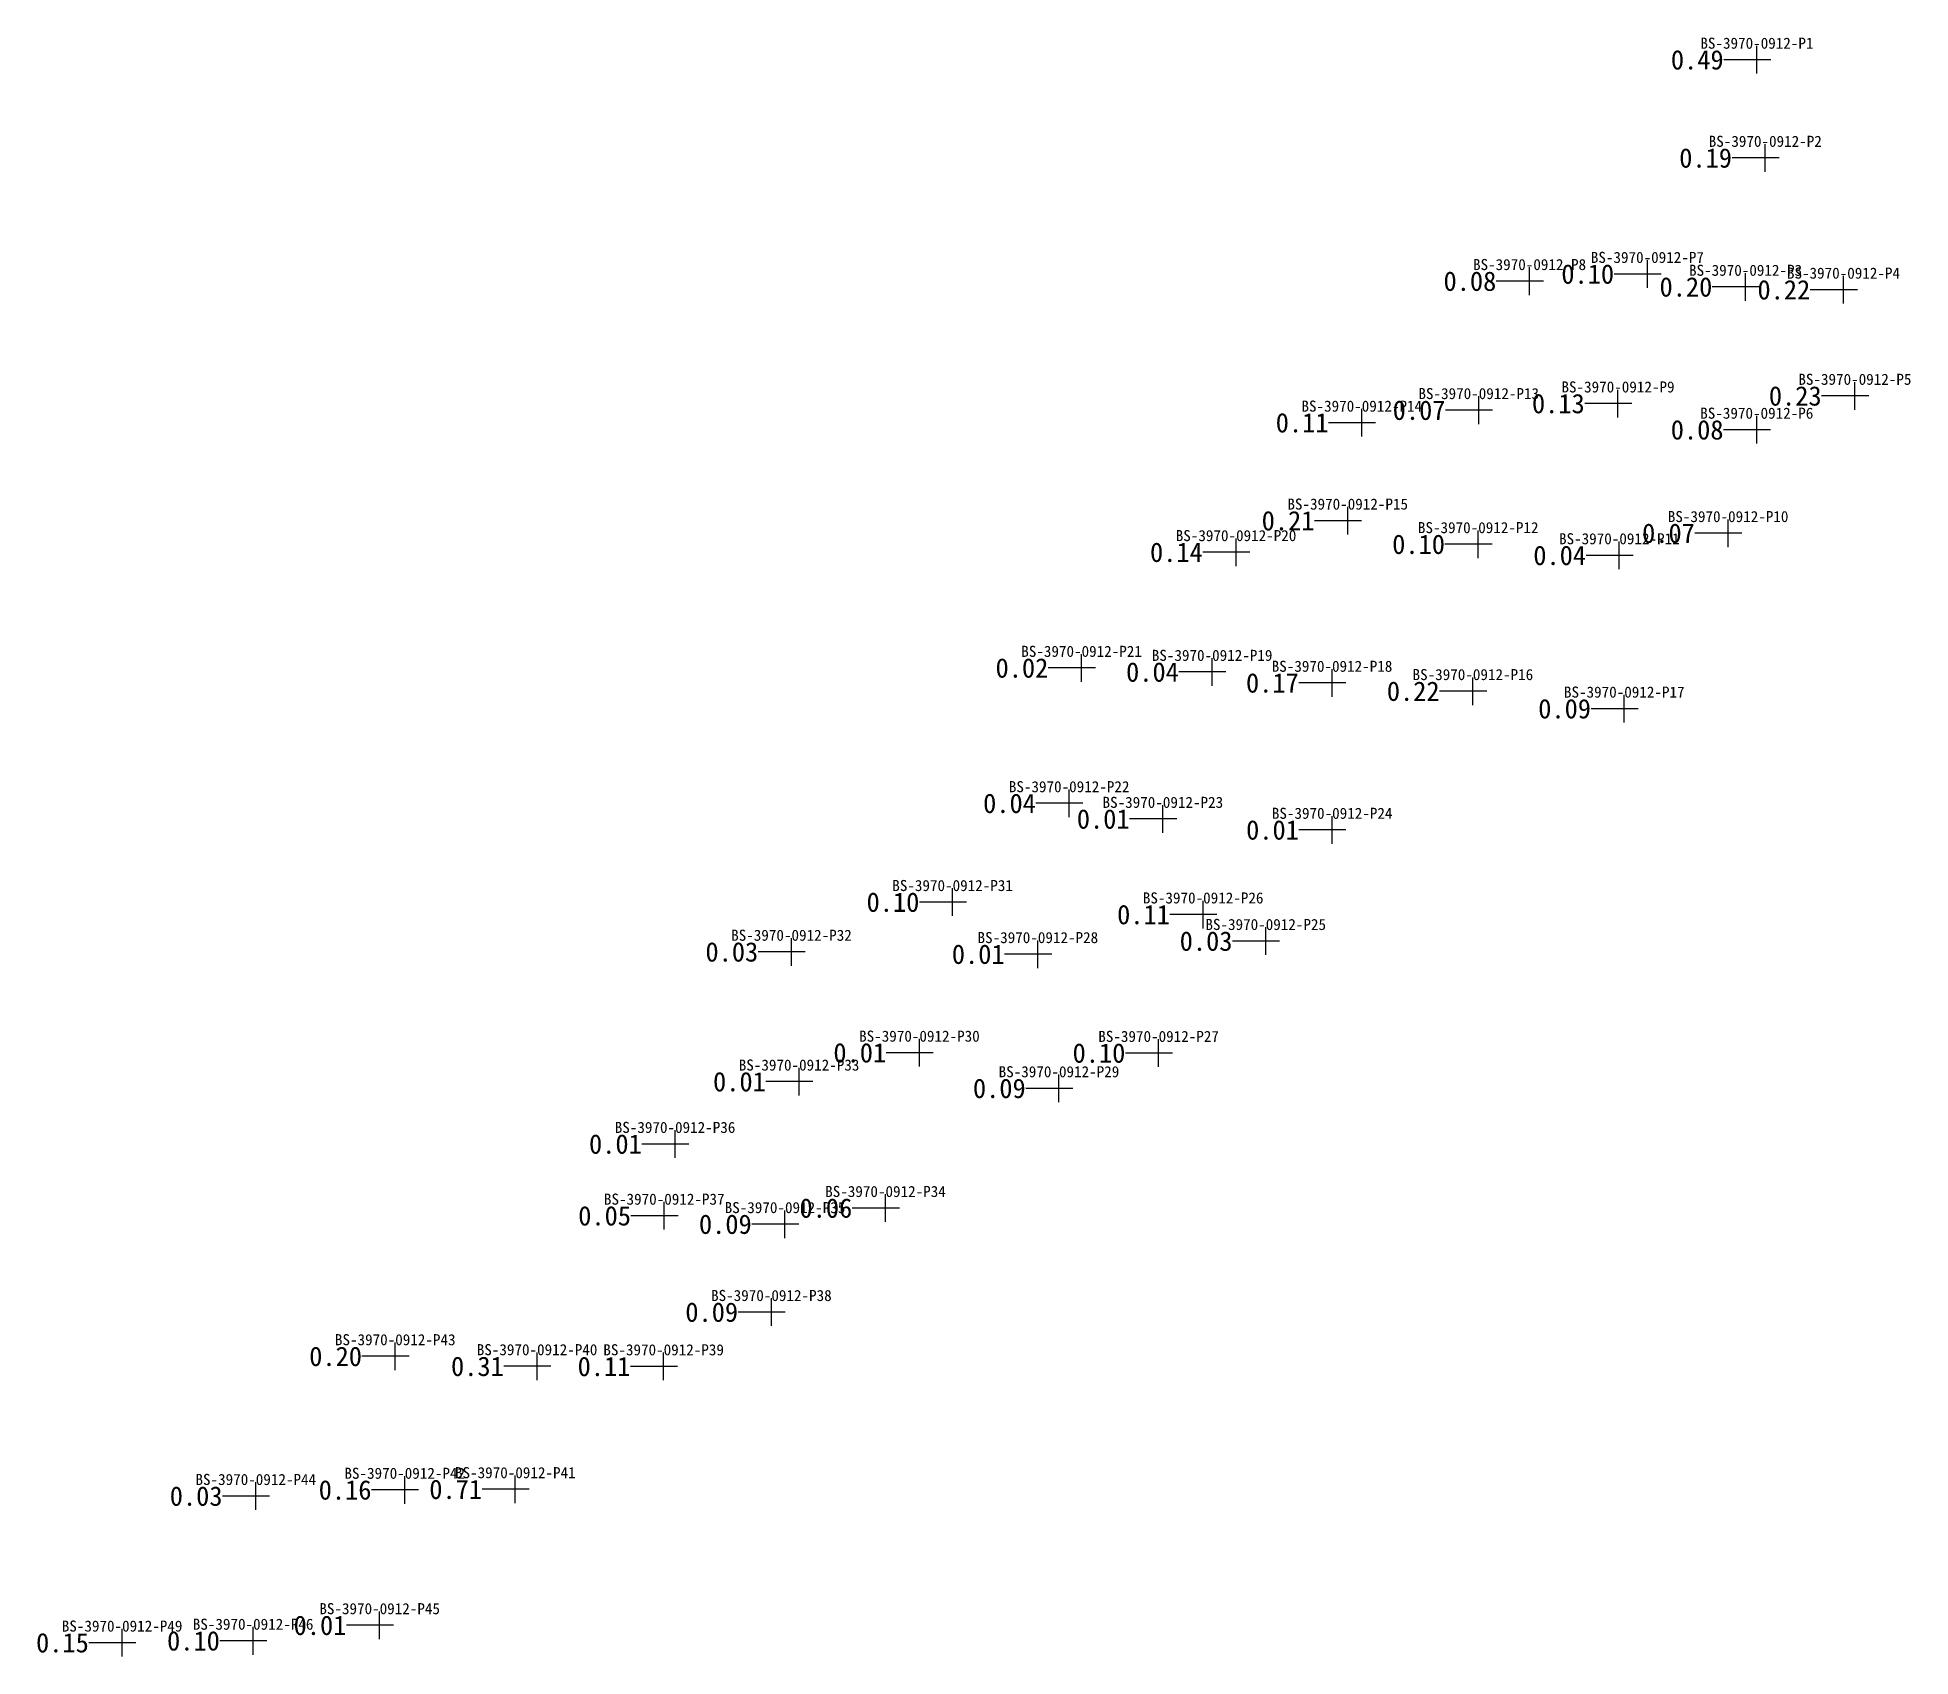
# Model space of a CAD drawing. Header units: inches. Extents: x 469921.8 to 470014.4, y 4349733.1 to 4349823.9.
# Drawn here: x 469946.8 to 470014.4, y 4349765.4 to 4349823.9 of the extents above; entities that cross this region are included whole.
import ezdxf
from ezdxf.enums import TextEntityAlignment as Align

# ---------------------------------------------------------------- set-up
doc = ezdxf.new("R2010")
doc.units = ezdxf.units.IN
doc.header["$MEASUREMENT"] = 0
for name, color, linetype, lineweight in [('孔口文字', 7, 'Continuous', 0), ('点', 7, 'Continuous', 0), ('线条', 7, 'Continuous', 0), ('钻孔', 7, 'Continuous', 0)]:
    doc.layers.add(name, color=color, linetype=linetype, lineweight=lineweight)
doc.styles.add('3dmine_textStyle_3', font='simsunb.ttf', dxfattribs={"height": 1})

msp = doc.modelspace()

# ---------------------------------------------------------------- texts
at = {"layer": '孔口文字', "color": 138, "linetype": 'Continuous', "lineweight": 0, "true_color": 0x004c4c, "style": '3dmine_textStyle_3'}
for s, p in [('BS-3970-0912-P1', (470008.814, 4349823.457, 3968.099)), ('BS-3970-0912-P2', (470009.115, 4349819.915, 3968.827)), ('BS-3970-0912-P7', (470004.86, 4349815.725, 3969.343)), ('BS-3970-0912-P8', (470000.608, 4349815.467, 3969.451)), ('BS-3970-0912-P3', (470008.404, 4349815.26, 3969.321)), ('BS-3970-0912-P4', (470011.938, 4349815.157, 3969.183)), ('BS-3970-0912-P13', (469998.774, 4349810.81, 3970.389)), ('BS-3970-0912-P9', (470003.8, 4349811.049, 3970.217)), ('BS-3970-0912-P5', (470012.35, 4349811.325, 3969.715)), ('BS-3970-0912-P14', (469994.552, 4349810.357, 3970.604)), ('BS-3970-0912-P6', (470008.809, 4349810.102, 3970.155)), ('BS-3970-0912-P15', (469994.045, 4349806.821, 3970.993)), ('BS-3970-0912-P10', (470007.774, 4349806.37, 3970.851)), ('BS-3970-0912-P20', (469990.015, 4349805.683, 3971.626)), ('BS-3970-0912-P12', (469998.755, 4349805.971, 3970.975)), ('BS-3970-0912-P11', (470003.848, 4349805.57, 3970.918)), ('BS-3970-0912-P21', (469984.44, 4349801.506, 3971.863)), ('BS-3970-0912-P19', (469989.151, 4349801.36, 3971.692)), ('BS-3970-0912-P18', (469993.479, 4349800.967, 3971.493)), ('BS-3970-0912-P16', (469998.562, 4349800.667, 3971.367)), ('BS-3970-0912-P17', (470004.026, 4349800.035, 3971.131)), ('BS-3970-0912-P22', (469983.991, 4349796.62, 3972.186)), ('BS-3970-0912-P23', (469987.373, 4349796.055, 3972.109)), ('BS-3970-0912-P24', (469993.483, 4349795.66, 3971.716)), ('BS-3970-0912-P31', (469979.785, 4349793.053, 3972.604)), ('BS-3970-0912-P26', (469988.827, 4349792.605, 3971.899)), ('BS-3970-0912-P32', (469973.97, 4349791.258, 3972.276)), ('BS-3970-0912-P28', (469982.862, 4349791.174, 3972.087)), ('BS-3970-0912-P25', (469991.086, 4349791.647, 3971.692)), ('BS-3970-0912-P30', (469978.587, 4349787.616, 3972.284)), ('BS-3970-0912-P27', (469987.22, 4349787.607, 3971.917)), ('BS-3970-0912-P33', (469974.244, 4349786.573, 3972.614)), ('BS-3970-0912-P29', (469983.624, 4349786.332, 3972.222)), ('BS-3970-0912-P36', (469969.768, 4349784.322, 3972.538)), ('BS-3970-0912-P37', (469969.378, 4349781.732, 3972.548)), ('BS-3970-0912-P34', (469977.363, 4349782.01, 3972.289)), ('BS-3970-0912-P35', (469973.736, 4349781.428, 3972.622)), ('BS-3970-0912-P38', (469973.244, 4349778.255, 3972.402)), ('BS-3970-0912-P43', (469959.669, 4349776.659, 3972.651)), ('BS-3970-0912-P40', (469964.788, 4349776.299, 3972.564)), ('BS-3970-0912-P39', (469969.356, 4349776.295, 3972.614)), ('BS-3970-0912-P44', (469954.636, 4349771.615, 3972.42)), ('BS-3970-0912-P42', (469960.012, 4349771.838, 3972.847)), ('BS-3970-0912-P41', (469964.003, 4349771.859, 3972.657)), ('BS-3970-0912-P45', (469959.107, 4349766.951, 3972.409)), ('BS-3970-0912-P49', (469949.811, 4349766.323, 3972.275)), ('BS-3970-0912-P46', (469954.539, 4349766.39, 3972.302))]:
    msp.add_text(s, height=0.4, dxfattribs=at).set_placement(p, align=Align.CENTER)
at = {"layer": '钻孔', "color": 8, "linetype": 'Continuous', "lineweight": 0, "true_color": 0x808080, "style": '3dmine_textStyle_3'}
for s, p in [('0.49', (470007.614, 4349823.057, 3968.099)), ('0.19', (470007.915, 4349819.515, 3968.827)), ('0.08', (469999.408, 4349815.067, 3969.451)), ('0.10', (470003.66, 4349815.325, 3969.343)), ('0.20', (470007.204, 4349814.86, 3969.321)), ('0.22', (470010.738, 4349814.757, 3969.183)), ('0.23', (470011.15, 4349810.925, 3969.715)), ('0.07', (469997.574, 4349810.41, 3970.389)), ('0.13', (470002.6, 4349810.649, 3970.217)), ('0.11', (469993.352, 4349809.957, 3970.604)), ('0.08', (470007.609, 4349809.702, 3970.155)), ('0.21', (469992.845, 4349806.421, 3970.993)), ('0.10', (469997.555, 4349805.571, 3970.975)), ('0.07', (470006.574, 4349805.97, 3970.851)), ('0.14', (469988.815, 4349805.283, 3971.626)), ('0.04', (470002.648, 4349805.17, 3970.918)), ('0.02', (469983.24, 4349801.106, 3971.863)), ('0.04', (469987.951, 4349800.96, 3971.692)), ('0.17', (469992.279, 4349800.567, 3971.493)), ('0.22', (469997.362, 4349800.267, 3971.367)), ('0.09', (470002.826, 4349799.635, 3971.131)), ('0.04', (469982.791, 4349796.22, 3972.186)), ('0.01', (469986.173, 4349795.655, 3972.109)), ('0.01', (469992.283, 4349795.26, 3971.716)), ('0.10', (469978.585, 4349792.653, 3972.604)), ('0.11', (469987.627, 4349792.205, 3971.899)), ('0.03', (469989.886, 4349791.247, 3971.692)), ('0.03', (469972.77, 4349790.858, 3972.276)), ('0.01', (469981.662, 4349790.774, 3972.087)), ('0.01', (469977.387, 4349787.216, 3972.284)), ('0.10', (469986.02, 4349787.207, 3971.917)), ('0.01', (469973.044, 4349786.173, 3972.614)), ('0.09', (469982.424, 4349785.932, 3972.222)), ('0.01', (469968.568, 4349783.922, 3972.538)), ('0.05', (469968.178, 4349781.332, 3972.548)), ('0.06', (469976.163, 4349781.61, 3972.289)), ('0.09', (469972.536, 4349781.028, 3972.622)), ('0.09', (469972.044, 4349777.855, 3972.402)), ('0.20', (469958.469, 4349776.259, 3972.651)), ('0.31', (469963.588, 4349775.899, 3972.564)), ('0.11', (469968.156, 4349775.895, 3972.614)), ('0.03', (469953.436, 4349771.215, 3972.42)), ('0.16', (469958.812, 4349771.438, 3972.847)), ('0.01', (469957.907, 4349766.551, 3972.409)), ('0.15', (469948.611, 4349765.923, 3972.275)), ('0.10', (469953.339, 4349765.99, 3972.302))]:
    msp.add_text(s, height=0.7, dxfattribs=at).set_placement(p, align=Align.MIDDLE_RIGHT)
at = {"layer": '钻孔', "color": 4, "linetype": 'Continuous', "lineweight": 0, "true_color": 0x00ffff, "style": '3dmine_textStyle_3'}
msp.add_text('0.71', height=0.7, dxfattribs=at).set_placement((469962.803, 4349771.459, 3972.657), align=Align.MIDDLE_RIGHT)

# ---------------------------------------------------------------- hatches: boundary and pattern name
at = {"layer": '钻孔', "linetype": 'Continuous', "lineweight": 0, "true_color": 0x808080, "extrusion": (0, 1, 0)}
for points in [[(-470009.814, 3960.099), (-470008.814, 3960.099), (-470008.814, 3968.099), (-470009.814, 3968.099)], [(-470010.115, 3959.827), (-470009.115, 3959.827), (-470009.115, 3968.827), (-470010.115, 3968.827)], [(-470005.86, 3960.343), (-470004.86, 3960.343), (-470004.86, 3969.343), (-470005.86, 3969.343)], [(-470001.608, 3960.451), (-470000.608, 3960.451), (-470000.608, 3969.451), (-470001.608, 3969.451)], [(-470009.404, 3960.321), (-470008.404, 3960.321), (-470008.404, 3969.321), (-470009.404, 3969.321)], [(-470012.938, 3960.183), (-470011.938, 3960.183), (-470011.938, 3969.183), (-470012.938, 3969.183)], [(-470004.8, 3960.217), (-470003.8, 3960.217), (-470003.8, 3970.217), (-470004.8, 3970.217)], [(-470013.35, 3959.715), (-470012.35, 3959.715), (-470012.35, 3969.715), (-470013.35, 3969.715)], [(-469995.552, 3959.604), (-469994.552, 3959.604), (-469994.552, 3970.604), (-469995.552, 3970.604)], [(-469999.774, 3960.389), (-469998.774, 3960.389), (-469998.774, 3970.389), (-469999.774, 3970.389)], [(-470009.809, 3960.155), (-470008.809, 3960.155), (-470008.809, 3970.155), (-470009.809, 3970.155)], [(-469995.045, 3959.993), (-469994.045, 3959.993), (-469994.045, 3970.993), (-469995.045, 3970.993)], [(-470008.774, 3959.851), (-470007.774, 3959.851), (-470007.774, 3970.851), (-470008.774, 3970.851)], [(-469991.015, 3959.626), (-469990.015, 3959.626), (-469990.015, 3971.626), (-469991.015, 3971.626)], [(-469999.755, 3959.975), (-469998.755, 3959.975), (-469998.755, 3970.975), (-469999.755, 3970.975)], [(-470004.848, 3959.918), (-470003.848, 3959.918), (-470003.848, 3970.918), (-470004.848, 3970.918)], [(-469985.44, 3959.863), (-469984.44, 3959.863), (-469984.44, 3971.863), (-469985.44, 3971.863)], [(-469990.151, 3959.692), (-469989.151, 3959.692), (-469989.151, 3971.692), (-469990.151, 3971.692)], [(-469994.479, 3960.493), (-469993.479, 3960.493), (-469993.479, 3971.493), (-469994.479, 3971.493)], [(-469999.562, 3960.367), (-469998.562, 3960.367), (-469998.562, 3971.367), (-469999.562, 3971.367)], [(-470005.026, 3960.131), (-470004.026, 3960.131), (-470004.026, 3971.131), (-470005.026, 3971.131)], [(-469984.991, 3960.186), (-469983.991, 3960.186), (-469983.991, 3972.186), (-469984.991, 3972.186)], [(-469988.373, 3960.109), (-469987.373, 3960.109), (-469987.373, 3972.109), (-469988.373, 3972.109)], [(-469994.483, 3959.716), (-469993.483, 3959.716), (-469993.483, 3971.716), (-469994.483, 3971.716)], [(-469980.785, 3959.604), (-469979.785, 3959.604), (-469979.785, 3972.604), (-469980.785, 3972.604)], [(-469989.827, 3959.899), (-469988.827, 3959.899), (-469988.827, 3971.899), (-469989.827, 3971.899)], [(-469992.086, 3959.692), (-469991.086, 3959.692), (-469991.086, 3971.692), (-469992.086, 3971.692)], [(-469974.97, 3960.276), (-469973.97, 3960.276), (-469973.97, 3972.276), (-469974.97, 3972.276)], [(-469983.862, 3960.087), (-469982.862, 3960.087), (-469982.862, 3972.087), (-469983.862, 3972.087)], [(-469979.587, 3960.284), (-469978.587, 3960.284), (-469978.587, 3972.284), (-469979.587, 3972.284)], [(-469988.22, 3959.917), (-469987.22, 3959.917), (-469987.22, 3971.917), (-469988.22, 3971.917)], [(-469975.244, 3959.614), (-469974.244, 3959.614), (-469974.244, 3972.614), (-469975.244, 3972.614)], [(-469984.624, 3960.222), (-469983.624, 3960.222), (-469983.624, 3972.222), (-469984.624, 3972.222)], [(-469970.768, 3959.538), (-469969.768, 3959.538), (-469969.768, 3972.538), (-469970.768, 3972.538)], [(-469978.363, 3960.289), (-469977.363, 3960.289), (-469977.363, 3972.289), (-469978.363, 3972.289)], [(-469970.378, 3959.548), (-469969.378, 3959.548), (-469969.378, 3972.548), (-469970.378, 3972.548)], [(-469974.736, 3959.622), (-469973.736, 3959.622), (-469973.736, 3972.622), (-469974.736, 3972.622)], [(-469974.244, 3960.402), (-469973.244, 3960.402), (-469973.244, 3972.402), (-469974.244, 3972.402)], [(-469960.669, 3959.651), (-469959.669, 3959.651), (-469959.669, 3972.651), (-469960.669, 3972.651)], [(-469965.788, 3959.564), (-469964.788, 3959.564), (-469964.788, 3972.564), (-469965.788, 3972.564)], [(-469970.356, 3959.614), (-469969.356, 3959.614), (-469969.356, 3972.614), (-469970.356, 3972.614)], [(-469961.012, 3959.847), (-469960.012, 3959.847), (-469960.012, 3972.847), (-469961.012, 3972.847)], [(-469955.636, 3960.42), (-469954.636, 3960.42), (-469954.636, 3972.42), (-469955.636, 3972.42)], [(-469950.811, 3960.275), (-469949.811, 3960.275), (-469949.811, 3972.275), (-469950.811, 3972.275)], [(-469955.539, 3960.302), (-469954.539, 3960.302), (-469954.539, 3972.302), (-469955.539, 3972.302)], [(-469960.107, 3960.409), (-469959.107, 3960.409), (-469959.107, 3972.409), (-469960.107, 3972.409)]]:
    msp.add_hatch(color=8, dxfattribs=at).paths.add_polyline_path(points, flags=0)
at = {"layer": '钻孔', "linetype": 'Continuous', "lineweight": 0, "true_color": 0x00ffff, "extrusion": (0, 1, 0)}
msp.add_hatch(color=4, dxfattribs=at).paths.add_polyline_path([(-469965.003, 3959.657), (-469964.003, 3959.657), (-469964.003, 3972.657), (-469965.003, 3972.657)], flags=0)

# ---------------------------------------------------------------- linework, layer by layer
at = {"layer": '点', "color": 138, "linetype": 'Continuous', "lineweight": 0, "true_color": 0x004c4c}
for points, elevation in [([(470008.814, 4349822.557), (470008.814, 4349823.557)], 3968.099), ([(470009.314, 4349823.057), (470008.314, 4349823.057)], 3968.099), ([(470009.115, 4349819.015), (470009.115, 4349820.015)], 3968.827), ([(470009.615, 4349819.515), (470008.615, 4349819.515)], 3968.827), ([(470000.608, 4349814.567), (470000.608, 4349815.567)], 3969.451), ([(470005.36, 4349815.325), (470004.36, 4349815.325)], 3969.343), ([(470004.86, 4349814.825), (470004.86, 4349815.825)], 3969.343), ([(470008.404, 4349814.36), (470008.404, 4349815.36)], 3969.321), ([(470011.938, 4349814.257), (470011.938, 4349815.257)], 3969.183), ([(470001.108, 4349815.067), (470000.108, 4349815.067)], 3969.451), ([(470008.904, 4349814.86), (470007.904, 4349814.86)], 3969.321), ([(470012.438, 4349814.757), (470011.438, 4349814.757)], 3969.183), ([(470012.35, 4349810.425), (470012.35, 4349811.425)], 3969.715), ([(469998.774, 4349809.91), (469998.774, 4349810.91)], 3970.389), ([(470004.3, 4349810.649), (470003.3, 4349810.649)], 3970.217), ([(470003.8, 4349810.149), (470003.8, 4349811.149)], 3970.217), ([(470012.85, 4349810.925), (470011.85, 4349810.925)], 3969.715), ([(469995.052, 4349809.957), (469994.052, 4349809.957)], 3970.604), ([(469994.552, 4349809.457), (469994.552, 4349810.457)], 3970.604), ([(469999.274, 4349810.41), (469998.274, 4349810.41)], 3970.389), ([(470008.809, 4349809.202), (470008.809, 4349810.202)], 3970.155), ([(470009.309, 4349809.702), (470008.309, 4349809.702)], 3970.155), ([(469994.045, 4349805.921), (469994.045, 4349806.921)], 3970.993), ([(470007.774, 4349805.47), (470007.774, 4349806.47)], 3970.851), ([(469990.015, 4349804.783), (469990.015, 4349805.783)], 3971.626), ([(469994.545, 4349806.421), (469993.545, 4349806.421)], 3970.993), ([(469998.755, 4349805.071), (469998.755, 4349806.071)], 3970.975), ([(470008.274, 4349805.97), (470007.274, 4349805.97)], 3970.851), ([(469990.515, 4349805.283), (469989.515, 4349805.283)], 3971.626), ([(469999.255, 4349805.571), (469998.255, 4349805.571)], 3970.975), ([(470004.348, 4349805.17), (470003.348, 4349805.17)], 3970.918), ([(470003.848, 4349804.67), (470003.848, 4349805.67)], 3970.918), ([(469984.94, 4349801.106), (469983.94, 4349801.106)], 3971.863), ([(469984.44, 4349800.606), (469984.44, 4349801.606)], 3971.863), ([(469989.151, 4349800.46), (469989.151, 4349801.46)], 3971.692), ([(469993.479, 4349800.067), (469993.479, 4349801.067)], 3971.493), ([(469989.651, 4349800.96), (469988.651, 4349800.96)], 3971.692), ([(469993.979, 4349800.567), (469992.979, 4349800.567)], 3971.493), ([(469998.562, 4349799.767), (469998.562, 4349800.767)], 3971.367), ([(469999.062, 4349800.267), (469998.062, 4349800.267)], 3971.367), ([(470004.026, 4349799.135), (470004.026, 4349800.135)], 3971.131), ([(470004.526, 4349799.635), (470003.526, 4349799.635)], 3971.131), ([(469983.991, 4349795.72), (469983.991, 4349796.72)], 3972.186), ([(469984.491, 4349796.22), (469983.491, 4349796.22)], 3972.186), ([(469987.873, 4349795.655), (469986.873, 4349795.655)], 3972.109), ([(469987.373, 4349795.155), (469987.373, 4349796.155)], 3972.109), ([(469993.483, 4349794.76), (469993.483, 4349795.76)], 3971.716), ([(469993.983, 4349795.26), (469992.983, 4349795.26)], 3971.716), ([(469979.785, 4349792.153), (469979.785, 4349793.153)], 3972.604), ([(469980.285, 4349792.653), (469979.285, 4349792.653)], 3972.604), ([(469988.827, 4349791.705), (469988.827, 4349792.705)], 3971.899), ([(469989.327, 4349792.205), (469988.327, 4349792.205)], 3971.899), ([(469991.086, 4349790.747), (469991.086, 4349791.747)], 3971.692), ([(469973.97, 4349790.358), (469973.97, 4349791.358)], 3972.276), ([(469982.862, 4349790.274), (469982.862, 4349791.274)], 3972.087), ([(469991.586, 4349791.247), (469990.586, 4349791.247)], 3971.692), ([(469974.47, 4349790.858), (469973.47, 4349790.858)], 3972.276), ([(469983.362, 4349790.774), (469982.362, 4349790.774)], 3972.087), ([(469978.587, 4349786.716), (469978.587, 4349787.716)], 3972.284), ([(469987.22, 4349786.707), (469987.22, 4349787.707)], 3971.917), ([(469979.087, 4349787.216), (469978.087, 4349787.216)], 3972.284), ([(469987.72, 4349787.207), (469986.72, 4349787.207)], 3971.917), ([(469974.744, 4349786.173), (469973.744, 4349786.173)], 3972.614), ([(469974.244, 4349785.673), (469974.244, 4349786.673)], 3972.614), ([(469983.624, 4349785.432), (469983.624, 4349786.432)], 3972.222), ([(469984.124, 4349785.932), (469983.124, 4349785.932)], 3972.222), ([(469969.768, 4349783.422), (469969.768, 4349784.422)], 3972.538), ([(469970.268, 4349783.922), (469969.268, 4349783.922)], 3972.538), ([(469977.363, 4349781.11), (469977.363, 4349782.11)], 3972.289), ([(469969.378, 4349780.832), (469969.378, 4349781.832)], 3972.548), ([(469973.736, 4349780.528), (469973.736, 4349781.528)], 3972.622), ([(469977.863, 4349781.61), (469976.863, 4349781.61)], 3972.289), ([(469969.878, 4349781.332), (469968.878, 4349781.332)], 3972.548), ([(469974.236, 4349781.028), (469973.236, 4349781.028)], 3972.622), ([(469973.244, 4349777.355), (469973.244, 4349778.355)], 3972.402), ([(469973.744, 4349777.855), (469972.744, 4349777.855)], 3972.402), ([(469959.669, 4349775.759), (469959.669, 4349776.759)], 3972.651), ([(469960.169, 4349776.259), (469959.169, 4349776.259)], 3972.651), ([(469964.788, 4349775.399), (469964.788, 4349776.399)], 3972.564), ([(469969.356, 4349775.395), (469969.356, 4349776.395)], 3972.614), ([(469965.288, 4349775.899), (469964.288, 4349775.899)], 3972.564), ([(469969.856, 4349775.895), (469968.856, 4349775.895)], 3972.614), ([(469954.636, 4349770.715), (469954.636, 4349771.715)], 3972.42), ([(469960.512, 4349771.438), (469959.512, 4349771.438)], 3972.847), ([(469960.012, 4349770.938), (469960.012, 4349771.938)], 3972.847), ([(469964.503, 4349771.459), (469963.503, 4349771.459)], 3972.657), ([(469964.003, 4349770.959), (469964.003, 4349771.959)], 3972.657), ([(469955.136, 4349771.215), (469954.136, 4349771.215)], 3972.42), ([(469959.107, 4349766.051), (469959.107, 4349767.051)], 3972.409), ([(469950.311, 4349765.923), (469949.311, 4349765.923)], 3972.275), ([(469949.811, 4349765.423), (469949.811, 4349766.423)], 3972.275), ([(469955.039, 4349765.99), (469954.039, 4349765.99)], 3972.302), ([(469954.539, 4349765.49), (469954.539, 4349766.49)], 3972.302), ([(469959.607, 4349766.551), (469958.607, 4349766.551)], 3972.409)]:
    msp.add_lwpolyline(points, dxfattribs=dict(at, elevation=elevation))
at = {"layer": '线条', "color": 138, "linetype": 'Continuous', "lineweight": 0, "true_color": 0x004c4c}
for points, elevation in [([(470008.814, 4349823.057), (470008.814, 4349823.057), (470008.814, 4349823.057)], 3968.099), ([(470009.115, 4349819.515), (470009.115, 4349819.515), (470009.115, 4349819.515)], 3968.827), ([(470004.86, 4349815.325), (470004.86, 4349815.325), (470004.86, 4349815.325)], 3969.343), ([(470000.608, 4349815.067), (470000.608, 4349815.067), (470000.608, 4349815.067)], 3969.451), ([(470008.404, 4349814.86), (470008.404, 4349814.86), (470008.404, 4349814.86)], 3969.321), ([(470011.938, 4349814.757), (470011.938, 4349814.757), (470011.938, 4349814.757)], 3969.183), ([(470003.8, 4349810.649), (470003.8, 4349810.649), (470003.8, 4349810.649)], 3970.217), ([(470012.35, 4349810.925), (470012.35, 4349810.925), (470012.35, 4349810.925)], 3969.715), ([(469994.552, 4349809.957), (469994.552, 4349809.957), (469994.552, 4349809.957)], 3970.604), ([(469998.774, 4349810.41), (469998.774, 4349810.41), (469998.774, 4349810.41)], 3970.389), ([(470008.809, 4349809.702), (470008.809, 4349809.702), (470008.809, 4349809.702)], 3970.155), ([(469994.045, 4349806.421), (469994.045, 4349806.421), (469994.045, 4349806.421)], 3970.993), ([(470007.774, 4349805.97), (470007.774, 4349805.97), (470007.774, 4349805.97)], 3970.851), ([(469990.015, 4349805.283), (469990.015, 4349805.283), (469990.015, 4349805.283)], 3971.626), ([(469998.755, 4349805.571), (469998.755, 4349805.571), (469998.755, 4349805.571)], 3970.975), ([(470003.848, 4349805.17), (470003.848, 4349805.17), (470003.848, 4349805.17)], 3970.918), ([(469984.44, 4349801.106), (469984.44, 4349801.106), (469984.44, 4349801.106)], 3971.863), ([(469989.151, 4349800.96), (469989.151, 4349800.96), (469989.151, 4349800.96)], 3971.692), ([(469993.479, 4349800.567), (469993.479, 4349800.567), (469993.479, 4349800.567)], 3971.493), ([(469998.562, 4349800.267), (469998.562, 4349800.267), (469998.562, 4349800.267)], 3971.367), ([(470004.026, 4349799.635), (470004.026, 4349799.635), (470004.026, 4349799.635)], 3971.131), ([(469983.991, 4349796.22), (469983.991, 4349796.22), (469983.991, 4349796.22)], 3972.186), ([(469987.373, 4349795.655), (469987.373, 4349795.655), (469987.373, 4349795.655)], 3972.109), ([(469993.483, 4349795.26), (469993.483, 4349795.26), (469993.483, 4349795.26)], 3971.716), ([(469979.785, 4349792.653), (469979.785, 4349792.653), (469979.785, 4349792.653)], 3972.604), ([(469988.827, 4349792.205), (469988.827, 4349792.205), (469988.827, 4349792.205)], 3971.899), ([(469991.086, 4349791.247), (469991.086, 4349791.247), (469991.086, 4349791.247)], 3971.692), ([(469973.97, 4349790.858), (469973.97, 4349790.858), (469973.97, 4349790.858)], 3972.276), ([(469982.862, 4349790.774), (469982.862, 4349790.774), (469982.862, 4349790.774)], 3972.087), ([(469978.587, 4349787.216), (469978.587, 4349787.216), (469978.587, 4349787.216)], 3972.284), ([(469987.22, 4349787.207), (469987.22, 4349787.207), (469987.22, 4349787.207)], 3971.917), ([(469974.244, 4349786.173), (469974.244, 4349786.173), (469974.244, 4349786.173)], 3972.614), ([(469983.624, 4349785.932), (469983.624, 4349785.932), (469983.624, 4349785.932)], 3972.222), ([(469969.768, 4349783.922), (469969.768, 4349783.922), (469969.768, 4349783.922)], 3972.538), ([(469977.363, 4349781.61), (469977.363, 4349781.61), (469977.363, 4349781.61)], 3972.289), ([(469969.378, 4349781.332), (469969.378, 4349781.332), (469969.378, 4349781.332)], 3972.548), ([(469973.736, 4349781.028), (469973.736, 4349781.028), (469973.736, 4349781.028)], 3972.622), ([(469973.244, 4349777.855), (469973.244, 4349777.855), (469973.244, 4349777.855)], 3972.402), ([(469959.669, 4349776.259), (469959.669, 4349776.259), (469959.669, 4349776.259)], 3972.651), ([(469964.788, 4349775.899), (469964.788, 4349775.899), (469964.788, 4349775.899)], 3972.564), ([(469969.356, 4349775.895), (469969.356, 4349775.895), (469969.356, 4349775.895)], 3972.614), ([(469960.012, 4349771.438), (469960.012, 4349771.438), (469960.012, 4349771.438)], 3972.847), ([(469964.003, 4349771.459), (469964.003, 4349771.459), (469964.003, 4349771.459)], 3972.657), ([(469954.636, 4349771.215), (469954.636, 4349771.215), (469954.636, 4349771.215)], 3972.42), ([(469949.811, 4349765.923), (469949.811, 4349765.923), (469949.811, 4349765.923)], 3972.275), ([(469954.539, 4349765.99), (469954.539, 4349765.99), (469954.539, 4349765.99)], 3972.302), ([(469959.107, 4349766.551), (469959.107, 4349766.551), (469959.107, 4349766.551)], 3972.409)]:
    msp.add_lwpolyline(points, dxfattribs=dict(at, elevation=elevation))
at = {"layer": '钻孔', "color": 8, "linetype": 'Continuous', "lineweight": 0, "true_color": 0x808080}
for points, elevation in [([(470008.814, 4349823.057), (470007.614, 4349823.057)], 3968.099), ([(470008.814, 4349823.057), (470007.614, 4349823.057)], 3960.099), ([(470009.115, 4349819.515), (470007.915, 4349819.515)], 3968.827), ([(470009.115, 4349819.515), (470007.915, 4349819.515)], 3959.827), ([(470004.86, 4349815.325), (470003.66, 4349815.325)], 3969.343), ([(470004.86, 4349815.325), (470003.66, 4349815.325)], 3960.343), ([(470000.608, 4349815.067), (469999.408, 4349815.067)], 3969.451), ([(470000.608, 4349815.067), (469999.408, 4349815.067)], 3960.451), ([(470008.404, 4349814.86), (470007.204, 4349814.86)], 3969.321), ([(470008.404, 4349814.86), (470007.204, 4349814.86)], 3960.321), ([(470011.938, 4349814.757), (470010.738, 4349814.757)], 3969.183), ([(470011.938, 4349814.757), (470010.738, 4349814.757)], 3960.183), ([(470003.8, 4349810.649), (470002.6, 4349810.649)], 3970.217), ([(470003.8, 4349810.649), (470002.6, 4349810.649)], 3960.217), ([(470012.35, 4349810.925), (470011.15, 4349810.925)], 3969.715), ([(470012.35, 4349810.925), (470011.15, 4349810.925)], 3959.715), ([(469994.552, 4349809.957), (469993.352, 4349809.957)], 3970.604), ([(469994.552, 4349809.957), (469993.352, 4349809.957)], 3959.604), ([(469998.774, 4349810.41), (469997.574, 4349810.41)], 3970.389), ([(469998.774, 4349810.41), (469997.574, 4349810.41)], 3960.389), ([(470008.809, 4349809.702), (470007.609, 4349809.702)], 3970.155), ([(470008.809, 4349809.702), (470007.609, 4349809.702)], 3960.155), ([(469994.045, 4349806.421), (469992.845, 4349806.421)], 3970.993), ([(469994.045, 4349806.421), (469992.845, 4349806.421)], 3959.993), ([(470007.774, 4349805.97), (470006.574, 4349805.97)], 3970.851), ([(470007.774, 4349805.97), (470006.574, 4349805.97)], 3959.851), ([(469990.015, 4349805.283), (469988.815, 4349805.283)], 3971.626), ([(469990.015, 4349805.283), (469988.815, 4349805.283)], 3959.626), ([(469998.755, 4349805.571), (469997.555, 4349805.571)], 3970.975), ([(469998.755, 4349805.571), (469997.555, 4349805.571)], 3959.975), ([(470003.848, 4349805.17), (470002.648, 4349805.17)], 3970.918), ([(470003.848, 4349805.17), (470002.648, 4349805.17)], 3959.918), ([(469984.44, 4349801.106), (469983.24, 4349801.106)], 3971.863), ([(469984.44, 4349801.106), (469983.24, 4349801.106)], 3959.863), ([(469989.151, 4349800.96), (469987.951, 4349800.96)], 3971.692), ([(469989.151, 4349800.96), (469987.951, 4349800.96)], 3959.692), ([(469993.479, 4349800.567), (469992.279, 4349800.567)], 3971.493), ([(469993.479, 4349800.567), (469992.279, 4349800.567)], 3960.493), ([(469998.562, 4349800.267), (469997.362, 4349800.267)], 3971.367), ([(469998.562, 4349800.267), (469997.362, 4349800.267)], 3960.367), ([(470004.026, 4349799.635), (470002.826, 4349799.635)], 3971.131), ([(470004.026, 4349799.635), (470002.826, 4349799.635)], 3960.131), ([(469983.991, 4349796.22), (469982.791, 4349796.22)], 3972.186), ([(469983.991, 4349796.22), (469982.791, 4349796.22)], 3960.186), ([(469987.373, 4349795.655), (469986.173, 4349795.655)], 3972.109), ([(469987.373, 4349795.655), (469986.173, 4349795.655)], 3960.109), ([(469993.483, 4349795.26), (469992.283, 4349795.26)], 3971.716), ([(469993.483, 4349795.26), (469992.283, 4349795.26)], 3959.716), ([(469979.785, 4349792.653), (469978.585, 4349792.653)], 3972.604), ([(469979.785, 4349792.653), (469978.585, 4349792.653)], 3959.604), ([(469988.827, 4349792.205), (469987.627, 4349792.205)], 3971.899), ([(469988.827, 4349792.205), (469987.627, 4349792.205)], 3959.899), ([(469991.086, 4349791.247), (469989.886, 4349791.247)], 3971.692), ([(469991.086, 4349791.247), (469989.886, 4349791.247)], 3959.692), ([(469973.97, 4349790.858), (469972.77, 4349790.858)], 3972.276), ([(469973.97, 4349790.858), (469972.77, 4349790.858)], 3960.276), ([(469982.862, 4349790.774), (469981.662, 4349790.774)], 3972.087), ([(469982.862, 4349790.774), (469981.662, 4349790.774)], 3960.087), ([(469978.587, 4349787.216), (469977.387, 4349787.216)], 3972.284), ([(469978.587, 4349787.216), (469977.387, 4349787.216)], 3960.284), ([(469987.22, 4349787.207), (469986.02, 4349787.207)], 3971.917), ([(469987.22, 4349787.207), (469986.02, 4349787.207)], 3959.917), ([(469974.244, 4349786.173), (469973.044, 4349786.173)], 3972.614), ([(469974.244, 4349786.173), (469973.044, 4349786.173)], 3959.614), ([(469983.624, 4349785.932), (469982.424, 4349785.932)], 3972.222), ([(469983.624, 4349785.932), (469982.424, 4349785.932)], 3960.222), ([(469969.768, 4349783.922), (469968.568, 4349783.922)], 3972.538), ([(469969.768, 4349783.922), (469968.568, 4349783.922)], 3959.538), ([(469977.363, 4349781.61), (469976.163, 4349781.61)], 3972.289), ([(469977.363, 4349781.61), (469976.163, 4349781.61)], 3960.289), ([(469969.378, 4349781.332), (469968.178, 4349781.332)], 3972.548), ([(469969.378, 4349781.332), (469968.178, 4349781.332)], 3959.548), ([(469973.736, 4349781.028), (469972.536, 4349781.028)], 3972.622), ([(469973.736, 4349781.028), (469972.536, 4349781.028)], 3959.622), ([(469973.244, 4349777.855), (469972.044, 4349777.855)], 3972.402), ([(469973.244, 4349777.855), (469972.044, 4349777.855)], 3960.402), ([(469959.669, 4349776.259), (469958.469, 4349776.259)], 3972.651), ([(469959.669, 4349776.259), (469958.469, 4349776.259)], 3959.651), ([(469964.788, 4349775.899), (469963.588, 4349775.899)], 3972.564), ([(469964.788, 4349775.899), (469963.588, 4349775.899)], 3959.564), ([(469969.356, 4349775.895), (469968.156, 4349775.895)], 3972.614), ([(469969.356, 4349775.895), (469968.156, 4349775.895)], 3959.614), ([(469960.012, 4349771.438), (469958.812, 4349771.438)], 3972.847), ([(469960.012, 4349771.438), (469958.812, 4349771.438)], 3959.847), ([(469954.636, 4349771.215), (469953.436, 4349771.215)], 3972.42), ([(469954.636, 4349771.215), (469953.436, 4349771.215)], 3960.42), ([(469949.811, 4349765.923), (469948.611, 4349765.923)], 3972.275), ([(469949.811, 4349765.923), (469948.611, 4349765.923)], 3960.275), ([(469954.539, 4349765.99), (469953.339, 4349765.99)], 3972.302), ([(469954.539, 4349765.99), (469953.339, 4349765.99)], 3960.302), ([(469959.107, 4349766.551), (469957.907, 4349766.551)], 3972.409), ([(469959.107, 4349766.551), (469957.907, 4349766.551)], 3960.409)]:
    msp.add_lwpolyline(points, dxfattribs=dict(at, elevation=elevation))
at = {"layer": '钻孔', "color": 4, "linetype": 'Continuous', "lineweight": 0, "true_color": 0x00ffff}
for elevation in [3972.657, 3959.657]:
    msp.add_lwpolyline([(469964.003, 4349771.459), (469962.803, 4349771.459)], dxfattribs=dict(at, elevation=elevation))

msp.set_redraw_order([(e.dxf.handle, doc.entitydb.next_handle()) for e in msp.query("TEXT MTEXT ATTDEF DIMENSION ARC_DIMENSION")])  # texts and dimensions are drawn at this point

doc.saveas('drawing.dxf')
